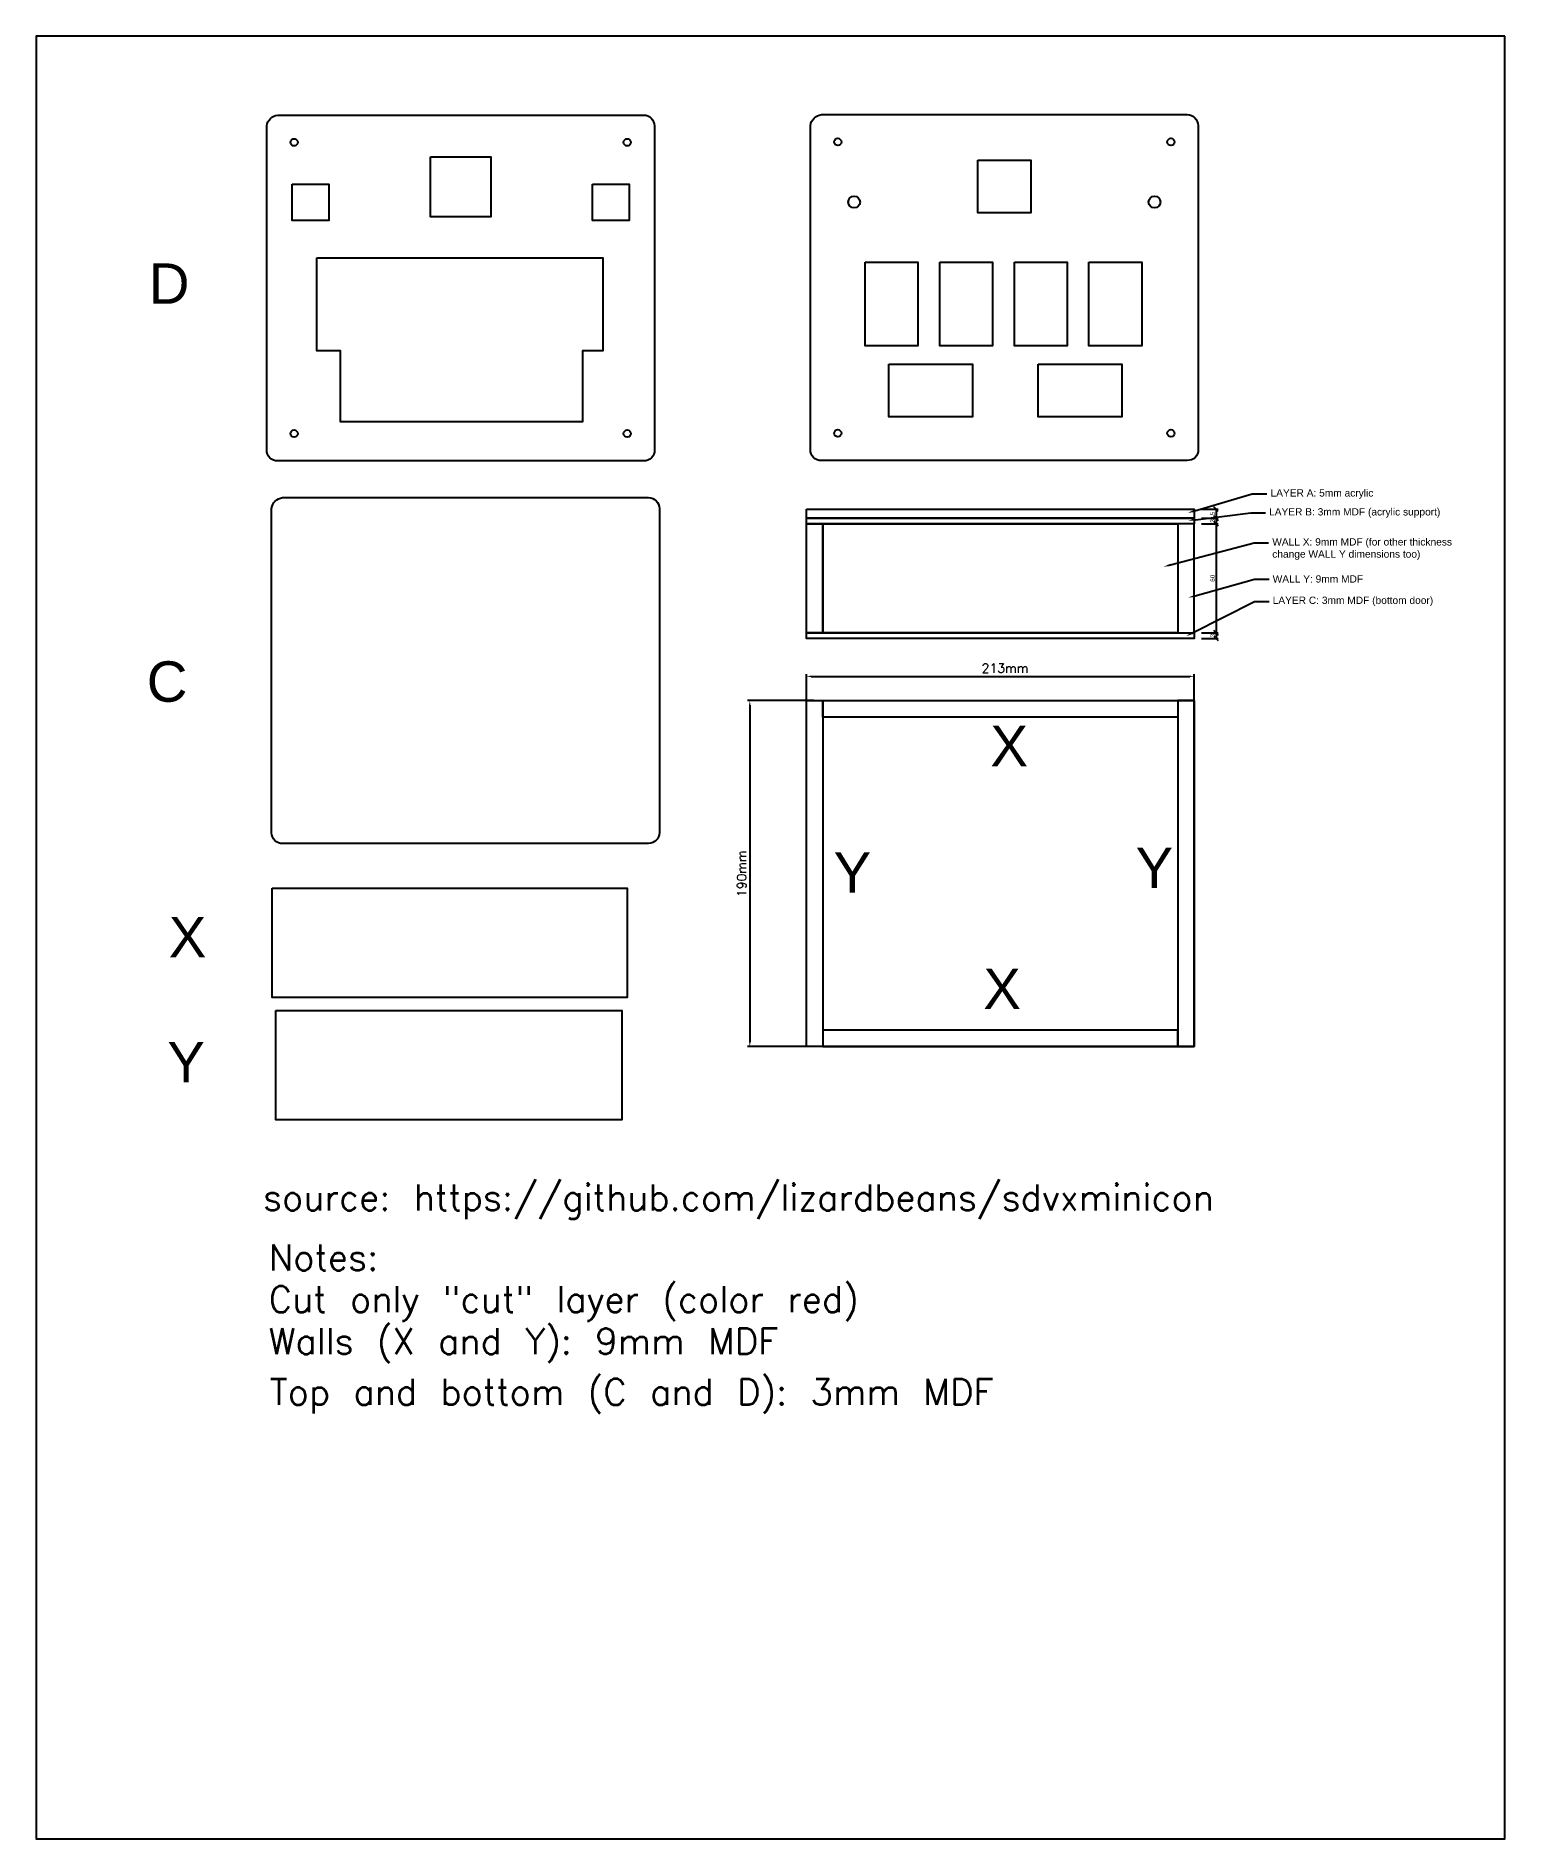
# Model space of a CAD drawing. Header units: millimetres. Extents: x 1672 to 3560, y 726 to 1716.
# Drawn here: x 1672 to 2478, y 726 to 1716 of the extents above; entities that cross this region are included whole.
import ezdxf
from ezdxf import colors
from ezdxf.entities.mleader import LeaderData, LeaderLine
from ezdxf.math import Vec2, Vec3

# ---------------------------------------------------------------- set-up
doc = ezdxf.new("R2010")
doc.units = ezdxf.units.MM
doc.layers.add('cut', color=10, linetype='Continuous')
doc.layers.add('text', color=92, linetype='Continuous')
doc.styles.add('beat', font='txt.shx')
doc.styles.get("Standard").update_dxf_attribs({"font": 'arial.ttf'})
doc.dimstyles.new('GRANDE', dxfattribs={"dimtxt": 5, "dimasz": 2.5, "dimexe": 1.25, "dimexo": 2, "dimgap": 2, "dimtad": 1, "dimtoh": 1, "dimtxsty": 'beat', "dimcen": 2.5, "dimadec": 0, "dimazin": 0, "dimtfac": 1, "dimtmove": 0, "dimatfit": 3, "dimfxl": 1, "dimarcsym": 0})
doc.dimstyles.new('ISO-25', dxfattribs={"dimtxt": 2.5, "dimasz": 2.5, "dimexe": 1.25, "dimexo": 0.625, "dimtad": 1, "dimtxsty": 'Standard', "dimcen": 2.5, "dimadec": 0, "dimazin": 0, "dimtfac": 1, "dimtmove": 0, "dimatfit": 3, "dimfxl": 1, "dimarcsym": 0})

msp = doc.modelspace()

# ---------------------------------------------------------------- texts
at = {"layer": 'text'}
for s, p in [('D', (1733.553, 1569.206)), ('C', (1732.425, 1350.587)), ('X', (2195.809, 1315.178)), ('Y', (2109.676, 1245.685)), ('Y', (2275.541, 1248.325)), ('X', (1744.512, 1210.199)), ('X', (2191.92, 1181.86)), ('Y', (1743.738, 1141.553))]:
    msp.add_text(s, height=22.186, dxfattribs=at).set_placement(p)
at = {"layer": 'text', "style": 'beat'}
for s, height, p in [('source: https://github.com/lizardbeans/sdvxminicon', 14.32443, (1796.286, 1071.085)), ('Notes: ', 14.3244, (1799.39, 1038.2)), ('Cut only "cut" layer (color red)', 14.32443, (1799.39, 1015.189)), ('Walls (X and Y): 9mm MDF', 14.32443, (1799.39, 992.178)), ('Top and bottom (C and D): 3mm MDF', 14.32443, (1800.01, 964.304))]:
    msp.add_text(s, height=height, dxfattribs=at).set_placement(p)

# ---------------------------------------------------------------- blocks, each defined once
blk = doc.blocks.new('_Oblique')
at = {"color": 0, "linetype": 'ByBlock', "lineweight": -2}
blk.add_line((-0.5, -0.5), (0.5, 0.5), dxfattribs=at)
blk = doc.blocks.new('*D5')
at = {"layer": 'Defpoints', "color": 0, "transparency": 16777216}
for p in [(2307.78, 1456.4), (2307.78, 1451.4), (2319.76, 1451.4)]:
    blk.add_point(p, dxfattribs=at)
at = {"layer": 'text', "color": 0, "lineweight": -2, "transparency": 16777216}
for p, q in [((2311.76, 1456.4), (2321.01, 1456.4)), ((2319.76, 1456.4), (2319.76, 1451.4)), ((2311.76, 1451.4), (2321.01, 1451.4))]:
    blk.add_line(p, q, dxfattribs=at)
at = {"layer": 'text', "color": 0, "lineweight": -2, "transparency": 16777216, "xscale": 2.5, "yscale": 2.5, "zscale": 2.5}
for p, rotation in [((2319.76, 1456.4), 90), ((2319.76, 1451.4), 270)]:
    blk.add_blockref('_Oblique', p, dxfattribs=dict(at, rotation=rotation))
at = {"layer": 'text', "color": 0, "transparency": 16777216, "insert": (2317.86, 1453.9), "char_height": 2.5, "attachment_point": 5, "rotation": 90}
blk.add_mtext('5', dxfattribs=at)
blk = doc.blocks.new('*D6')
at = {"layer": 'Defpoints', "color": 0, "transparency": 16777216}
for p in [(2307.78, 1451.4), (2307.78, 1448.4), (2319.76, 1448.4)]:
    blk.add_point(p, dxfattribs=at)
at = {"layer": 'text', "color": 0, "lineweight": -2, "transparency": 16777216}
for p, q in [((2311.76, 1451.4), (2321.01, 1451.4)), ((2311.76, 1448.4), (2321.01, 1448.4)), ((2319.76, 1451.4), (2319.76, 1448.4))]:
    blk.add_line(p, q, dxfattribs=at)
at = {"layer": 'text', "color": 0, "lineweight": -2, "transparency": 16777216, "xscale": 2.5, "yscale": 2.5, "zscale": 2.5}
for p, rotation in [((2319.76, 1451.4), 90), ((2319.76, 1448.4), 270)]:
    blk.add_blockref('_Oblique', p, dxfattribs=dict(at, rotation=rotation))
at = {"layer": 'text', "color": 0, "transparency": 16777216, "insert": (2317.86, 1449.9), "char_height": 2.5, "attachment_point": 5, "rotation": 90}
blk.add_mtext('3', dxfattribs=at)
blk = doc.blocks.new('*D7')
at = {"layer": 'Defpoints', "color": 0, "transparency": 16777216}
for p in [(2307.78, 1448.4), (2307.78, 1388.4), (2319.76, 1388.4)]:
    blk.add_point(p, dxfattribs=at)
at = {"layer": 'text', "color": 0, "lineweight": -2, "transparency": 16777216}
for p, q in [((2311.76, 1448.4), (2321.01, 1448.4)), ((2319.76, 1448.4), (2319.76, 1388.4)), ((2311.76, 1388.4), (2321.01, 1388.4))]:
    blk.add_line(p, q, dxfattribs=at)
at = {"layer": 'text', "color": 0, "lineweight": -2, "transparency": 16777216, "xscale": 2.5, "yscale": 2.5, "zscale": 2.5}
for p, rotation in [((2319.76, 1448.4), 90), ((2319.76, 1388.4), 270)]:
    blk.add_blockref('_Oblique', p, dxfattribs=dict(at, rotation=rotation))
at = {"layer": 'text', "color": 0, "transparency": 16777216, "insert": (2317.86, 1418.4), "char_height": 2.5, "attachment_point": 5, "rotation": 90}
blk.add_mtext('60', dxfattribs=at)
blk = doc.blocks.new('*D8')
at = {"layer": 'Defpoints', "color": 0, "transparency": 16777216}
for p in [(2307.78, 1388.4), (2307.78, 1385.4), (2319.76, 1385.4)]:
    blk.add_point(p, dxfattribs=at)
at = {"layer": 'text', "color": 0, "lineweight": -2, "transparency": 16777216}
for p, q in [((2311.76, 1388.4), (2321.01, 1388.4)), ((2319.76, 1388.4), (2319.76, 1385.4)), ((2311.76, 1385.4), (2321.01, 1385.4))]:
    blk.add_line(p, q, dxfattribs=at)
at = {"layer": 'text', "color": 0, "lineweight": -2, "transparency": 16777216, "xscale": 2.5, "yscale": 2.5, "zscale": 2.5}
for p, rotation in [((2319.76, 1388.4), 90), ((2319.76, 1385.4), 270)]:
    blk.add_blockref('_Oblique', p, dxfattribs=dict(at, rotation=rotation))
at = {"layer": 'text', "color": 0, "transparency": 16777216, "insert": (2317.86, 1386.9), "char_height": 2.5, "attachment_point": 5, "rotation": 90}
blk.add_mtext('3', dxfattribs=at)
blk = doc.blocks.new('*D10')
at = {"layer": 'Defpoints', "color": 0, "transparency": 16777216}
for p in [(2307.78, 1364.53), (2094.79, 1345.26), (2307.78, 1345.18)]:
    blk.add_point(p, dxfattribs=at)
at = {"layer": 'text', "color": 0, "lineweight": -2, "transparency": 16777216}
for p, q in [((2094.79, 1347.26), (2094.79, 1365.78)), ((2097.29, 1364.53), (2305.28, 1364.53)), ((2307.78, 1347.18), (2307.78, 1365.78))]:
    blk.add_line(p, q, dxfattribs=at)
at = {"layer": 'text', "color": 0, "transparency": 16777216}
for points in [[(2097.29, 1364.95), (2097.29, 1364.12), (2094.79, 1364.53)], [(2305.28, 1364.95), (2305.28, 1364.12), (2307.78, 1364.53)]]:
    blk.add_solid(points, dxfattribs=at)
at = {"layer": 'text', "color": 0, "transparency": 16777216, "insert": (2203.85, 1369.03), "char_height": 5, "attachment_point": 5, "style": 'beat'}
blk.add_mtext('213mm', dxfattribs=at)
blk = doc.blocks.new('*D11')
at = {"layer": 'Defpoints', "color": 0, "transparency": 16777216}
for p in [(2100.79, 1351.18), (2063.66, 1161.18), (2100.79, 1161.18)]:
    blk.add_point(p, dxfattribs=at)
at = {"layer": 'text', "color": 0, "lineweight": -2, "transparency": 16777216}
for p, q in [((2098.79, 1351.18), (2062.41, 1351.18)), ((2063.66, 1348.68), (2063.66, 1163.68)), ((2098.79, 1161.18), (2062.41, 1161.18))]:
    blk.add_line(p, q, dxfattribs=at)
at = {"layer": 'text', "color": 0, "transparency": 16777216}
for points in [[(2063.25, 1348.68), (2064.08, 1348.68), (2063.66, 1351.18)], [(2063.25, 1163.68), (2064.08, 1163.68), (2063.66, 1161.18)]]:
    blk.add_solid(points, dxfattribs=at)
at = {"layer": 'text', "color": 0, "transparency": 16777216, "insert": (2059.16, 1256.18), "char_height": 5, "attachment_point": 5, "rotation": 90, "style": 'beat'}
blk.add_mtext('190mm', dxfattribs=at)

# ---------------------------------------------------------------- dimensions: what is measured, and where the dimension line sits
at = {"layer": 'text', "color": 1, "transparency": 33554600}
for base, p1, p2, picture, middle in [((2319.758, 1451.403), (2307.784, 1456.403), (2307.784, 1451.403), '*D5', (2317.862, 1453.903)), ((2319.758, 1448.403), (2307.784, 1451.403), (2307.784, 1448.403), '*D6', (2317.856, 1449.903)), ((2319.758, 1388.403), (2307.784, 1448.403), (2307.784, 1388.403), '*D7', (2317.857, 1418.403)), ((2319.758, 1385.403), (2307.784, 1388.403), (2307.784, 1385.403), '*D8', (2317.856, 1386.903))]:
    dim = msp.add_linear_dim(base=base, p1=p1, p2=p2, angle=90, dimstyle='ISO-25', override={"dimblk1": 'Oblique', "dimblk2": 'Oblique', "dimsah": 1, "dimfxl": 8, "dimfxlon": 1}, dxfattribs=at)
    dim.commit()
    dim.dimension.update_dxf_attribs({"geometry": picture, "text_midpoint": middle})
at = {"layer": 'text', "color": 1}
dim = msp.add_linear_dim(base=(2307.784, 1364.534), p1=(2094.787, 1345.262), p2=(2307.784, 1345.184), dimstyle='GRANDE', override={"dimpost": 'mm'}, dxfattribs=at)
dim.commit()
dim.dimension.update_dxf_attribs({"geometry": '*D10', "text_midpoint": (2203.854, 1364.534), "dimtype": 160})
dim = msp.add_linear_dim(base=(2063.664, 1161.184), p1=(2100.787, 1351.184), p2=(2100.787, 1161.184), angle=90, dimstyle='GRANDE', override={"dimpost": 'mm'}, dxfattribs=at)
dim.commit()
dim.dimension.update_dxf_attribs({"geometry": '*D11', "text_midpoint": (2059.164, 1256.184)})

# ---------------------------------------------------------------- linework, layer by layer
at = {"layer": 'cut'}
for points in [[(1804.361, 1672.882), (2005.358, 1672.882, -0.4039166), (2011.358, 1666.882), (2011.358, 1488.882, -0.4123795), (2005.368, 1482.882), (1804.361, 1482.882, -0.4335222), (1798.361, 1488.802), (1798.361, 1666.96, -0.3471647)], [(1807.029, 1462.72), (2008.026, 1462.72, -0.4039166), (2014.026, 1456.72), (2014.026, 1278.72, -0.4123795), (2008.036, 1272.72), (1807.029, 1272.72, -0.4335222), (1801.029, 1278.641), (1801.029, 1456.799, -0.3471647)]]:
    msp.add_lwpolyline(points, format="xyb", close=True, dxfattribs=at)
for points in [[(1888.357, 1649.884), (1921.357, 1649.884), (1921.357, 1616.884), (1888.357, 1616.884)], [(1812.357, 1634.884), (1832.357, 1634.884), (1832.357, 1614.884), (1812.357, 1614.884)], [(1977.357, 1634.884), (1997.357, 1634.884), (1997.357, 1614.884), (1977.357, 1614.884)], [(1825.857, 1594.384), (1982.857, 1594.384), (1982.857, 1543.384), (1971.857, 1543.384), (1971.857, 1504.384), (1838.857, 1504.384), (1838.857, 1543.384), (1825.857, 1543.384)], [(1801.307, 1248.163), (1996.307, 1248.163), (1996.307, 1188.163), (1801.307, 1188.163)], [(1803.352, 1180.915), (1993.352, 1180.915), (1993.352, 1120.915), (1803.352, 1120.915)]]:
    msp.add_lwpolyline(points, close=True, dxfattribs=at)
for centre in [(1813.359, 1657.882), (1996.359, 1657.882), (1813.359, 1497.882), (1996.359, 1497.882)]:
    msp.add_circle(centre, 2, dxfattribs=at)
at = {"layer": 'text'}
for points in [[(2478.444, 1716.253), (1671.636, 1716.253), (1671.636, 725.919), (2478.444, 725.919)], [(2188.979, 1648.077), (2217.979, 1648.077), (2217.979, 1619.077), (2188.979, 1619.077)], [(2126.979, 1592.077), (2155.979, 1592.077), (2155.979, 1546.077), (2126.979, 1546.077)], [(2167.979, 1592.077), (2196.979, 1592.077), (2196.979, 1546.077), (2167.979, 1546.077)], [(2208.979, 1592.077), (2237.979, 1592.077), (2237.979, 1546.077), (2208.979, 1546.077)], [(2249.979, 1592.077), (2278.979, 1592.077), (2278.979, 1546.077), (2249.979, 1546.077)], [(2139.979, 1536.077), (2185.979, 1536.077), (2185.979, 1507.077), (2139.979, 1507.077)], [(2221.979, 1536.077), (2267.979, 1536.077), (2267.979, 1507.077), (2221.979, 1507.077)], [(2094.784, 1456.403), (2307.784, 1456.403), (2307.784, 1451.403), (2094.784, 1451.403)], [(2094.784, 1451.403), (2307.784, 1451.403), (2307.784, 1448.403), (2094.784, 1448.403)], [(2094.784, 1448.403), (2103.784, 1448.403), (2103.784, 1388.403), (2094.784, 1388.403)], [(2103.784, 1448.403), (2298.784, 1448.403), (2298.784, 1388.403), (2103.784, 1388.403)], [(2307.784, 1448.403), (2298.784, 1448.403), (2298.784, 1388.403), (2307.784, 1388.403)], [(2094.784, 1388.403), (2307.784, 1388.403), (2307.784, 1385.403), (2094.784, 1385.403)], [(2094.787, 1351.184), (2307.784, 1351.184), (2307.784, 1161.184), (2094.787, 1161.184)], [(2094.787, 1351.184), (2103.787, 1351.184), (2103.787, 1161.184), (2094.787, 1161.184)], [(2103.787, 1351.184), (2298.784, 1351.184), (2298.784, 1342.184), (2103.787, 1342.184)], [(2307.784, 1351.184), (2298.784, 1351.184), (2298.784, 1161.184), (2307.784, 1161.184)], [(2103.787, 1161.184), (2298.784, 1161.184), (2298.784, 1170.184), (2103.787, 1170.184)]]:
    msp.add_lwpolyline(points, close=True, dxfattribs=at)
msp.add_lwpolyline([(2102.983, 1673.075), (2303.98, 1673.075, -0.4039166), (2309.98, 1667.075), (2309.98, 1489.075, -0.4123795), (2303.99, 1483.075), (2102.983, 1483.075, -0.4335222), (2096.983, 1488.995), (2096.983, 1667.153, -0.3471647)], format="xyb", close=True, dxfattribs=at)
for centre, radius in [((2111.982, 1658.075), 2), ((2294.982, 1658.075), 2), ((2120.979, 1625.077), 3.25), ((2285.979, 1625.077), 3.25), ((2111.982, 1498.075), 2), ((2294.982, 1498.075), 2)]:
    msp.add_circle(centre, radius, dxfattribs=at)

msp.set_redraw_order([(e.dxf.handle, doc.entitydb.next_handle()) for e in msp.query("TEXT MTEXT ATTDEF DIMENSION ARC_DIMENSION")])  # texts and dimensions are drawn at this point

# ---------------------------------------------------------------- leaders
at = {"layer": 'text', "color": 30, "true_color": 0xf26722}
ml = msp.add_multileader_mtext('Standard', dxfattribs=at)
ml.set_content('LAYER A: 5mm acrylic', color=(242, 103, 34))
ml.set_leader_properties()
ml.build(insert=Vec2(0, 0))
ctx = ml.context
ctx.base_point, ctx.plane_origin = Vec3(2347.689, 1464.715), Vec3(2304.295, 1454.321)
notes = []
notes.append((ctx, [(0, (1, 1, 0), (2339.689, 1464.715), (1, 0), 8, [(0, [(2304.295, 1454.321)], 0, [])])]))
ctx.mtext.insert, ctx.mtext.flow_direction = Vec3(2349.689, 1467.303), 5
ml = msp.add_multileader_mtext('Standard', dxfattribs=at)
ml.set_content('LAYER B: 3mm MDF (acrylic support)', color=(242, 103, 34))
ml.set_leader_properties()
ml.build(insert=Vec2(0, 0))
ctx = ml.context
ctx.base_point, ctx.plane_origin = Vec3(2346.889, 1454.321), Vec3(2304.531, 1450.088)
notes.append((ctx, [(0, (1, 1, 0), (2338.889, 1454.321), (1, 0), 8, [(0, [(2304.531, 1450.088)], 0, [])])]))
ctx.mtext.insert, ctx.mtext.flow_direction = Vec3(2348.889, 1456.909), 5
ml = msp.add_multileader_mtext('Standard', dxfattribs=at)
ml.set_content('WALL X: 9mm MDF (for other thickness\\Pchange WALL Y dimensions too)', color=(242, 103, 34))
ml.set_leader_properties()
ml.build(insert=Vec2(0, 0))
ctx = ml.context
ctx.base_point, ctx.plane_origin = Vec3(2348.634, 1437.821), Vec3(2270.877, 1424.457)
notes.append((ctx, [(0, (1, 1, 0), (2340.634, 1437.821), (1, 0), 8, [(0, [(2290.965, 1424.766)], 0, [])])]))
ctx.mtext.insert, ctx.mtext.flow_direction = Vec3(2350.634, 1440.409), 5
ml = msp.add_multileader_mtext('Standard', dxfattribs=at)
ml.set_content('WALL Y: 9mm MDF', color=(242, 103, 34))
ml.set_leader_properties()
ml.build(insert=Vec2(0, 0))
ctx = ml.context
ctx.base_point, ctx.plane_origin = Vec3(2348.87, 1418.004), Vec3(2304.531, 1407.761)
notes.append((ctx, [(0, (1, 1, 0), (2340.87, 1418.004), (1, 0), 8, [(0, [(2304.531, 1407.761)], 0, [])])]))
ctx.mtext.insert, ctx.mtext.flow_direction = Vec3(2350.87, 1420.038), 5
ml = msp.add_multileader_mtext('Standard', dxfattribs=at)
ml.set_content('LAYER C: 3mm MDF (bottom door)', color=(242, 103, 34))
ml.set_leader_properties()
ml.build(insert=Vec2(0, 0))
ctx = ml.context
ctx.base_point, ctx.plane_origin = Vec3(2348.87, 1405.737), Vec3(2303.354, 1386.598)
notes.append((ctx, [(0, (1, 1, 0), (2340.87, 1405.737), (1, 0), 8, [(0, [(2303.354, 1386.598)], 0, [])])]))
ctx.mtext.insert, ctx.mtext.flow_direction = Vec3(2350.87, 1408.325), 5
for ctx, leaders in notes:
    for number, flags, end, landing, length, lines in leaders:
        leader = LeaderData()
        leader.index, (leader.has_last_leader_line, leader.has_dogleg_vector, leader.attachment_direction) = number, flags
        leader.last_leader_point, leader.dogleg_vector, leader.dogleg_length = Vec3(end), Vec3(landing), length
        for number, points, colour, breaks in lines:
            line = LeaderLine()
            line.index, line.vertices, line.color, line.breaks = number, Vec3.list(points), colors.encode_raw_color(colour), breaks
            leader.lines.append(line)
        ctx.leaders.append(leader)

doc.saveas('drawing.dxf')
